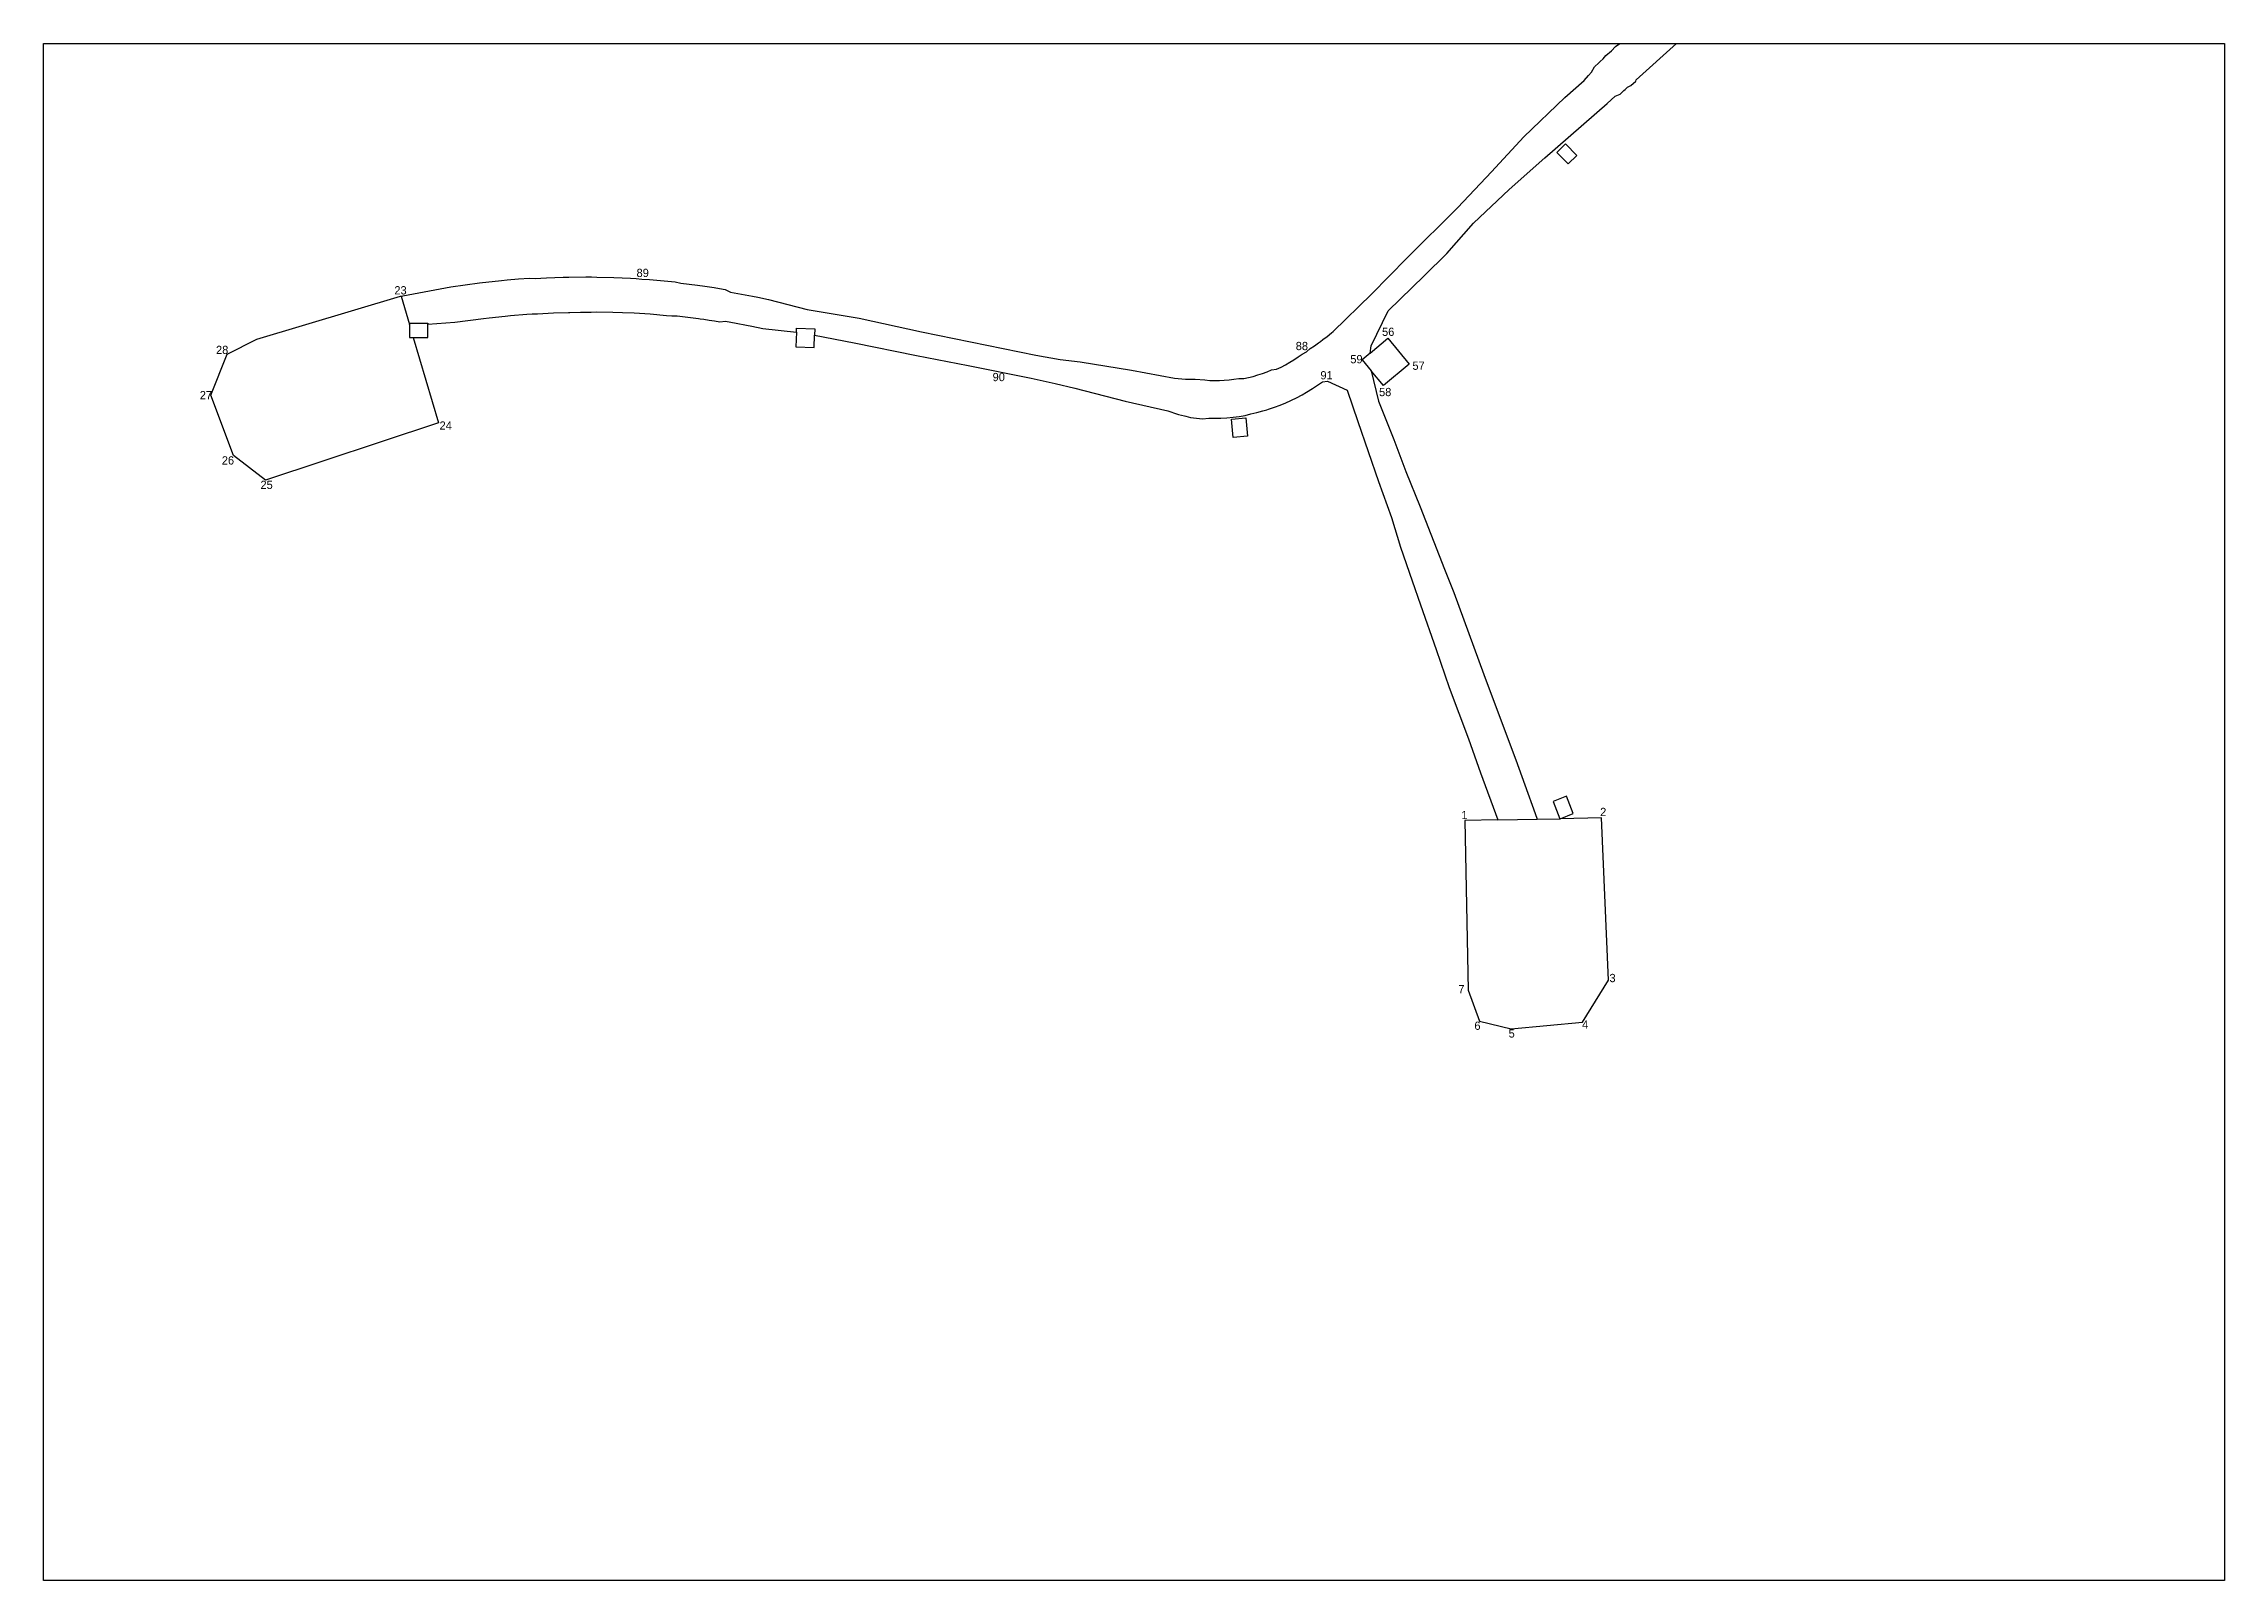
# Model space of a CAD drawing. Extents: x 543554 to 548422, y 1840562 to 1844578.
# Drawn here: x 547551 to 548344, y 1840562 to 1841121 of the extents above; entities that cross this region are included whole.
import ezdxf

# ---------------------------------------------------------------- set-up
doc = ezdxf.new("R2010")
doc.units = 0
for name, color, linetype in [('Level 12', 7, 'Continuous'), ('Level 30', 7, 'Continuous'), ('Level 63', 7, 'Continuous'), ('Level 7', 7, 'Continuous')]:
    doc.layers.add(name, color=color, linetype=linetype)

msp = doc.modelspace()

# ---------------------------------------------------------------- texts
at = {"layer": 'Level 12'}
for s, p in [('23', (547678.55, 1841029.71)), ('89', (547766.55, 1841036.04)), ('56', (548037.45, 1841014.63)), ('28', (547613.74, 1841008.04)), ('88', (548006.09, 1841009.46)), ('90', (547895.93, 1840998.18)), ('91', (548015.05, 1840998.83)), ('59', (548025.91, 1841004.68)), ('57', (548048.49, 1841002.31)), ('27', (547607.84, 1840991.6)), ('58', (548036.36, 1840992.73)), ('24', (547694.97, 1840980.55)), ('26', (547615.84, 1840967.88)), ('25', (547629.89, 1840958.99)), ('1', (548066.28, 1840838.97)), ('2', (548116.71, 1840840.08)), ('7', (548065.17, 1840775.68)), ('3', (548120.09, 1840779.71)), ('6', (548071, 1840762.36)), ('4', (548110.13, 1840762.79)), ('5', (548083.43, 1840759.57))]:
    msp.add_text(s, height=3, dxfattribs=at).set_placement(p)

# ---------------------------------------------------------------- linework, layer by layer
at = {"layer": 'Level 30'}
for p, q in [((547680.96, 1841029.13), (547684, 1841018.83)), ((548079.5, 1840838.73), (548093.78, 1840838.98)), ((548093.78, 1840838.98), (548102.08, 1840839.13))]:
    msp.add_line(p, q, dxfattribs=at)
for points in [[(547680.96, 1841029.13), (547681.61, 1841029.25), (547699.04, 1841032.45), (547709.49, 1841033.91), (547717.52, 1841034.81), (547719.55, 1841035.01), (547723.61, 1841035.37), (547727.68, 1841035.68), (547729.74, 1841035.52), (547733.81, 1841035.74), (547739.92, 1841035.98), (547741.58, 1841036.02), (547741.96, 1841036.03), (547748.08, 1841036.11), (547750.12, 1841036.1), (547752.16, 1841035.98), (547758.27, 1841035.85), (547764.38, 1841035.59), (547766.42, 1841035.48), (547768.45, 1841035.3), (547771.23, 1841035.11), (547776.57, 1841034.67), (547780.63, 1841034.27), (547782.63, 1841033.8), (547788.69, 1841033.06), (547791.36, 1841032.7), (547794.74, 1841032.2), (547796.75, 1841031.89), (547798.76, 1841031.56), (547800.66, 1841030.58), (547804.66, 1841029.86), (547808.65, 1841029.09), (547810.63, 1841028.69), (547814.55, 1841027.89), (547828.54, 1841024.24), (547847.48, 1841021.03), (547870.05, 1841016.1), (547911.59, 1841007.58), (547920.49, 1841006.04), (547927.8, 1841005.17), (547946.45, 1841002.14), (547962.04, 1840999.26), (547966.02, 1840998.96), (547967.81, 1840998.91), (547969.59, 1840998.9), (547973.1, 1840998.65), (547974.85, 1840998.42), (547976.61, 1840998.4), (547978.36, 1840998.43), (547980.12, 1840998.53), (547981.87, 1840998.68), (547983.62, 1840998.9), (547985.36, 1840999.17), (547987.17, 1840999.09), (547988.9, 1840999.48), (547990.62, 1840999.92), (547992.32, 1841000.43), (547994, 1841000.99), (547995.67, 1841001.6), (547997.31, 1841002.27), (547999.15, 1841002.52), (548000.76, 1841003.3), (548002.34, 1841004.14), (548003.9, 1841005.03), (548005.42, 1841005.98), (548006.91, 1841006.97), (548008.37, 1841008.01), (548009.95, 1841008.9), (548011.34, 1841010.04), (548012.86, 1841011.04), (548014.36, 1841012.1), (548015.09, 1841012.65), (548015.89, 1841013.27), (548017.51, 1841014.47), (548019.1, 1841015.71), (548019.67, 1841016.28), (548033.65, 1841029.76), (548046.41, 1841042.86), (548064.99, 1841061.26), (548077.25, 1841074.25), (548088.92, 1841087.02), (548103.84, 1841101.24), (548110.89, 1841107.49), (548112.49, 1841109.29), (548113.61, 1841110.53), (548114.65, 1841112.49), (548116.2, 1841113.91), (548116.75, 1841114.4), (548117.78, 1841115.3), (548118.73, 1841116.55), (548120.82, 1841118.26), (548122.31, 1841119.78), (548123.89, 1841120.89)], [(548033.09, 1841008.37), (548033.44, 1841011.04), (548039.7, 1841023.74), (548052.78, 1841036.51), (548060.97, 1841044.62), (548070.72, 1841055.56), (548083.66, 1841067.87), (548096.63, 1841079.34), (548119.26, 1841099.16), (548120.75, 1841100.5), (548122.16, 1841101.74), (548123.93, 1841102.56), (548125.28, 1841103.8), (548125.76, 1841104.23), (548126.66, 1841105.01), (548127.81, 1841105.7), (548129.62, 1841107.18), (548129.73, 1841107.76), (548144.4, 1841120.89)], [(548108.17, 1841080.27), (548105.02, 1841077.2), (548100.96, 1841081.34), (548104.11, 1841084.42), (548108.17, 1841080.27)], [(547685.4, 1841014.08), (547694.58, 1840983.01), (547631.77, 1840962.2), (547620.15, 1840971.1), (547611.87, 1840993.12), (547617.85, 1841008.04), (547628.6, 1841013.39), (547680.82, 1841029.09), (547680.96, 1841029.13)], [(547684, 1841018.83), (547684, 1841019.27), (547690.7, 1841019.3), (547690.7, 1841018.85)], [(547684, 1841018.83), (547684.02, 1841014.07), (547685.4, 1841014.08)], [(547685.4, 1841014.08), (547690.72, 1841014.1), (547690.7, 1841018.85)], [(547690.7, 1841018.85), (547700.51, 1841019.64), (547710.97, 1841020.96), (547712.96, 1841021.19), (547718.84, 1841021.84), (547720.79, 1841022.04), (547726.63, 1841022.54), (547728.58, 1841022.68), (547730.54, 1841022.69), (547734.44, 1841022.91), (547736.39, 1841023), (547741.88, 1841023.18), (547742.25, 1841023.18), (547746.15, 1841023.24), (547748.11, 1841023.26), (547750.06, 1841023.25), (547752.02, 1841023.44), (547757.88, 1841023.32), (547761.49, 1841023.18), (547765.69, 1841022.97), (547767.64, 1841022.87), (547771.54, 1841022.6), (547777.39, 1841022.08), (547779.33, 1841021.88), (547781.31, 1841021.95), (547783.25, 1841021.73), (547785.19, 1841021.49), (547789.07, 1841020.98), (547789.7, 1841020.89), (547791.01, 1841020.7), (547792.95, 1841020.41), (547794.88, 1841020.11), (547796.81, 1841019.8), (547798.83, 1841019.99), (547802.69, 1841019.3), (547806.54, 1841018.55), (547808.48, 1841018.16), (547812.4, 1841017.36), (547824.67, 1841015.96)], [(547824.67, 1841015.96), (547824.73, 1841017.44), (547831.33, 1841017.16), (547831.23, 1841014.87)], [(547824.67, 1841015.96), (547824.45, 1841010.64), (547831.04, 1841010.37), (547831.23, 1841014.87)], [(547831.23, 1841014.87), (547845.66, 1841012.11), (547868.29, 1841007.47), (547887, 1841003.9), (547909.89, 1840999.24), (547918.72, 1840997.39), (547925.86, 1840995.67), (547944.16, 1840990.88), (547959.62, 1840987.4), (547963.13, 1840986.22), (547963.47, 1840986.1), (547965.63, 1840985.58), (547966.17, 1840985.43), (547967.79, 1840985.02), (547969.99, 1840984.68), (547972.21, 1840984.51), (547974.45, 1840984.76), (547976.66, 1840984.73), (547978.88, 1840984.78), (547981.09, 1840984.9), (547983.3, 1840985.09), (547985.5, 1840985.36), (547987.68, 1840985.7), (547989.82, 1840986.31), (547991.98, 1840986.79), (547994.11, 1840987.35), (547995.53, 1840987.76), (547996.23, 1840987.97), (547998.33, 1840988.67), (548000.4, 1840989.43), (548002.44, 1840990.27), (548006.42, 1840992.18), (548008.37, 1840993.22), (548010.01, 1840994.15), (548012.16, 1840995.48), (548014, 1840996.7), (548015.8, 1840997.98), (548017.6, 1840998.21), (548024.72, 1840994.96), (548028.68, 1840983.49), (548036.16, 1840961.69), (548040.86, 1840948.65), (548044.13, 1840937.79), (548048.44, 1840925.58), (548051.4, 1840916.86), (548057.15, 1840900.58), (548061.8, 1840886.83), (548068.91, 1840868.14), (548073.24, 1840855.78), (548073.24, 1840855.78), (548079.5, 1840838.73)], [(548033.09, 1841008.37), (548030.17, 1841005.92), (548033.47, 1841001.99)], [(548033.09, 1841008.37), (548039.51, 1841013.76), (548047.35, 1841004.42), (548038.01, 1840996.58), (548033.47, 1841001.99)], [(548033.47, 1841001.99), (548036.14, 1840990.93), (548041.69, 1840976.92), (548046.11, 1840965.36), (548051.29, 1840952.49), (548060.14, 1840929.89), (548063.5, 1840921.32), (548074.46, 1840891.5), (548081.41, 1840872.75), (548086.07, 1840860.5), (548089.36, 1840851.46), (548093.05, 1840841.04), (548093.78, 1840838.98)], [(547988.58, 1840978.18), (547983.4, 1840977.68), (547982.77, 1840984.35), (547987.94, 1840984.85), (547988.58, 1840978.18)], [(548102.12, 1840839.13), (548106.92, 1840841.04), (548104.44, 1840847.27), (548099.61, 1840845.34), (548102.08, 1840839.13)], [(548079.5, 1840838.73), (548067.48, 1840838.51), (548068.79, 1840776.78), (548072.91, 1840765.5), (548084.35, 1840762.71), (548110.28, 1840765.14), (548119.73, 1840780.4), (548117.18, 1840839.4), (548102.12, 1840839.13)], [(548102.08, 1840839.13), (548102.08, 1840839.12), (548102.12, 1840839.13)]]:
    msp.add_lwpolyline(points, dxfattribs=at)
at = {"layer": 'Level 63'}
msp.add_lwpolyline([(547551.09, 1841120.89), (548343.53, 1841120.89), (548343.53, 1840562.24), (547551.09, 1840562.24), (547551.09, 1841120.89)], dxfattribs=at)
at = {"layer": 'Level 7'}
for p, q in [((547768.45, 1841035.3), (547768.45, 1841035.3)), ((547680.96, 1841029.13), (547680.96, 1841029.13)), ((548009.16, 1841008.45), (548009.16, 1841008.45)), ((548039.51, 1841013.76), (548039.51, 1841013.76)), ((547617.85, 1841008.04), (547617.85, 1841008.04)), ((547898.45, 1841001.57), (547898.45, 1841001.57)), ((548030.17, 1841005.92), (548030.17, 1841005.92)), ((548047.35, 1841004.42), (548047.35, 1841004.42)), ((547611.87, 1840993.12), (547611.87, 1840993.12)), ((548016.7, 1840998.1), (548016.7, 1840998.1)), ((548038.01, 1840996.58), (548038.01, 1840996.58)), ((547694.58, 1840983.01), (547694.58, 1840983.01)), ((547620.15, 1840971.1), (547620.15, 1840971.1)), ((547631.77, 1840962.2), (547631.77, 1840962.2)), ((548067.48, 1840838.51), (548067.48, 1840838.51)), ((548117.18, 1840839.4), (548117.18, 1840839.4)), ((548119.73, 1840780.4), (548119.73, 1840780.4)), ((548068.79, 1840776.78), (548068.79, 1840776.78)), ((548072.91, 1840765.5), (548072.91, 1840765.5)), ((548084.35, 1840762.71), (548084.35, 1840762.71)), ((548110.28, 1840765.14), (548110.28, 1840765.14))]:
    msp.add_line(p, q, dxfattribs=at)

msp.set_redraw_order([(e.dxf.handle, doc.entitydb.next_handle()) for e in msp.query("TEXT MTEXT ATTDEF DIMENSION ARC_DIMENSION")])  # texts and dimensions are drawn at this point

doc.saveas('drawing.dxf')
